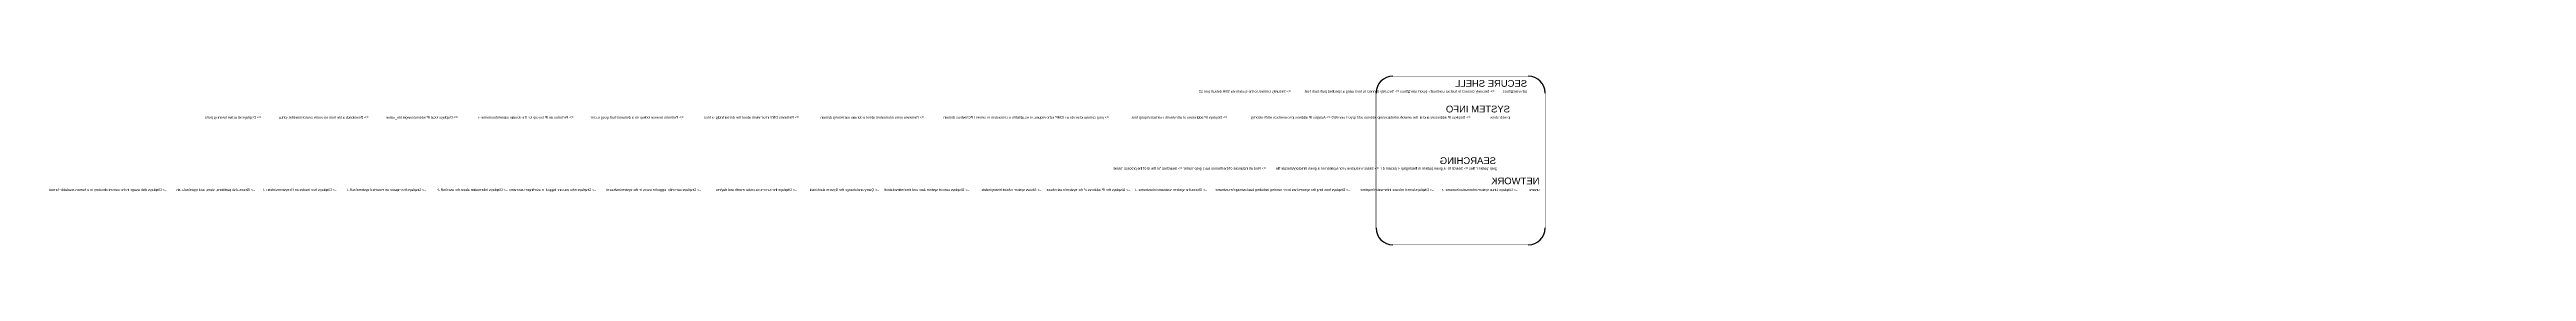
# Model space of a CAD drawing. Header units: millimetres. Extents: x -784 to 680, y 0 to 100.
import ezdxf

# ---------------------------------------------------------------- set-up
doc = ezdxf.new("R2010")
doc.units = ezdxf.units.MM
doc.layers.add('BoardOutLine', color=7, linetype='Continuous', true_color=0xff00ff)
doc.styles.get("Standard").update_dxf_attribs({"font": 'arial.ttf'})

msp = doc.modelspace()

# ---------------------------------------------------------------- linework, layer by layer
at = {"layer": 'BoardOutLine', "const_width": 0.254}
for points in [[(0, 10), (0, 90)], [(10, 100), (90, 100)], [(100, 90), (100, 10)], [(90, 0), (10, 0)]]:
    msp.add_lwpolyline(points, dxfattribs=at)
at = {"layer": 'BoardOutLine'}
for centre, start, end in [((10, 90), 90, 180), ((90, 90), 360, 90), ((10, 10), 180, 270), ((90, 10), 270, 0)]:
    msp.add_arc(centre, 10, start, end, dxfattribs=at)

# ---------------------------------------------------------------- texts
at = {"layer": 'BottomLayer', "text_generation_flag": 2}
for s, height, p in [('ssh user@host         => Securely connect to host as user\\nssh -p port user@host => Securely connect to host using a specified port\\nssh host              => Securely connect to the system via SSH default port 22', 1.5, (89.3, 90.3)), ('SECURE SHELL', 4, (89.3, 93.7)), ('ip addr show                    => Displays IP addresses and all the network interfaces\\nip address add ip/port dev eth0 => Assigns IP address ip to interface eth0\\nifconfig                        => Displays IP addresses of all network interfaces\\nping host                       => ping command sends an ICMP echo request to establish\\n a connection to server / PC\\nwhois domain                    => Retrieves more information about a domain name\\ndig domain                      => Retrieves DNS information about the domain\\ndig -x host                     => Performs reverse lookup on a domain\\nhost google.com                 => Performs an IP lookup for the domain name\\nhostname -i                     => Displays local IP address\\nwget file_name                  => Downloads a file from an online source\\nnetstat -pnltu                  => Displays all active listening ports', 1.5, (79.4, 74.9)), ('SYSTEM INFO', 4, (79.2, 78.5)), ('grep ‘pattern’ files => Search for a given pattern in files\\ngrep -r pattern dir  => Search recursively for a pattern in a given directory\\nlocate file          => Find all instances of the file\\nps aux | grep ‘name’ => Searches for the id of the process ‘name’', 1.5, (71.5, 44.6)), ('SEARCHING', 4, (70.9, 47.9)), ('uname           => Displays Linux system information\\nuname -r        => Displays kernel release information\\nuptime          => Displays how long the system has been running including load average\\nhostname        => Shows the system hostname\\nhostname -i     => Displays the IP address of the system\\nlast reboot     => Shows system reboot history\\ndate            => Displays current system date and time\\ntimedatectl     => Query and change the System clock\\ncal             => Displays the current calendar month and day\\nw               => Displays currently logged in users in the system\\nwhoami          => Displays who you are logged in as\\nfinger username => Displays information about the user\\ndf -h           => Displays free space on mounted systems\\ndf -i           => Displays free inodes on filesystems\\nfdisk -l        => Shows disk partitions, sizes, and types\\ndu -sh          => Displays disk usage in the current directory in a human-readable format', 1.5, (96.6, 31.9)), ('NETWORK', 4, (96.6, 35.9))]:
    msp.add_text(s, height=height, dxfattribs=at).set_placement(p)

doc.saveas('drawing.dxf')
